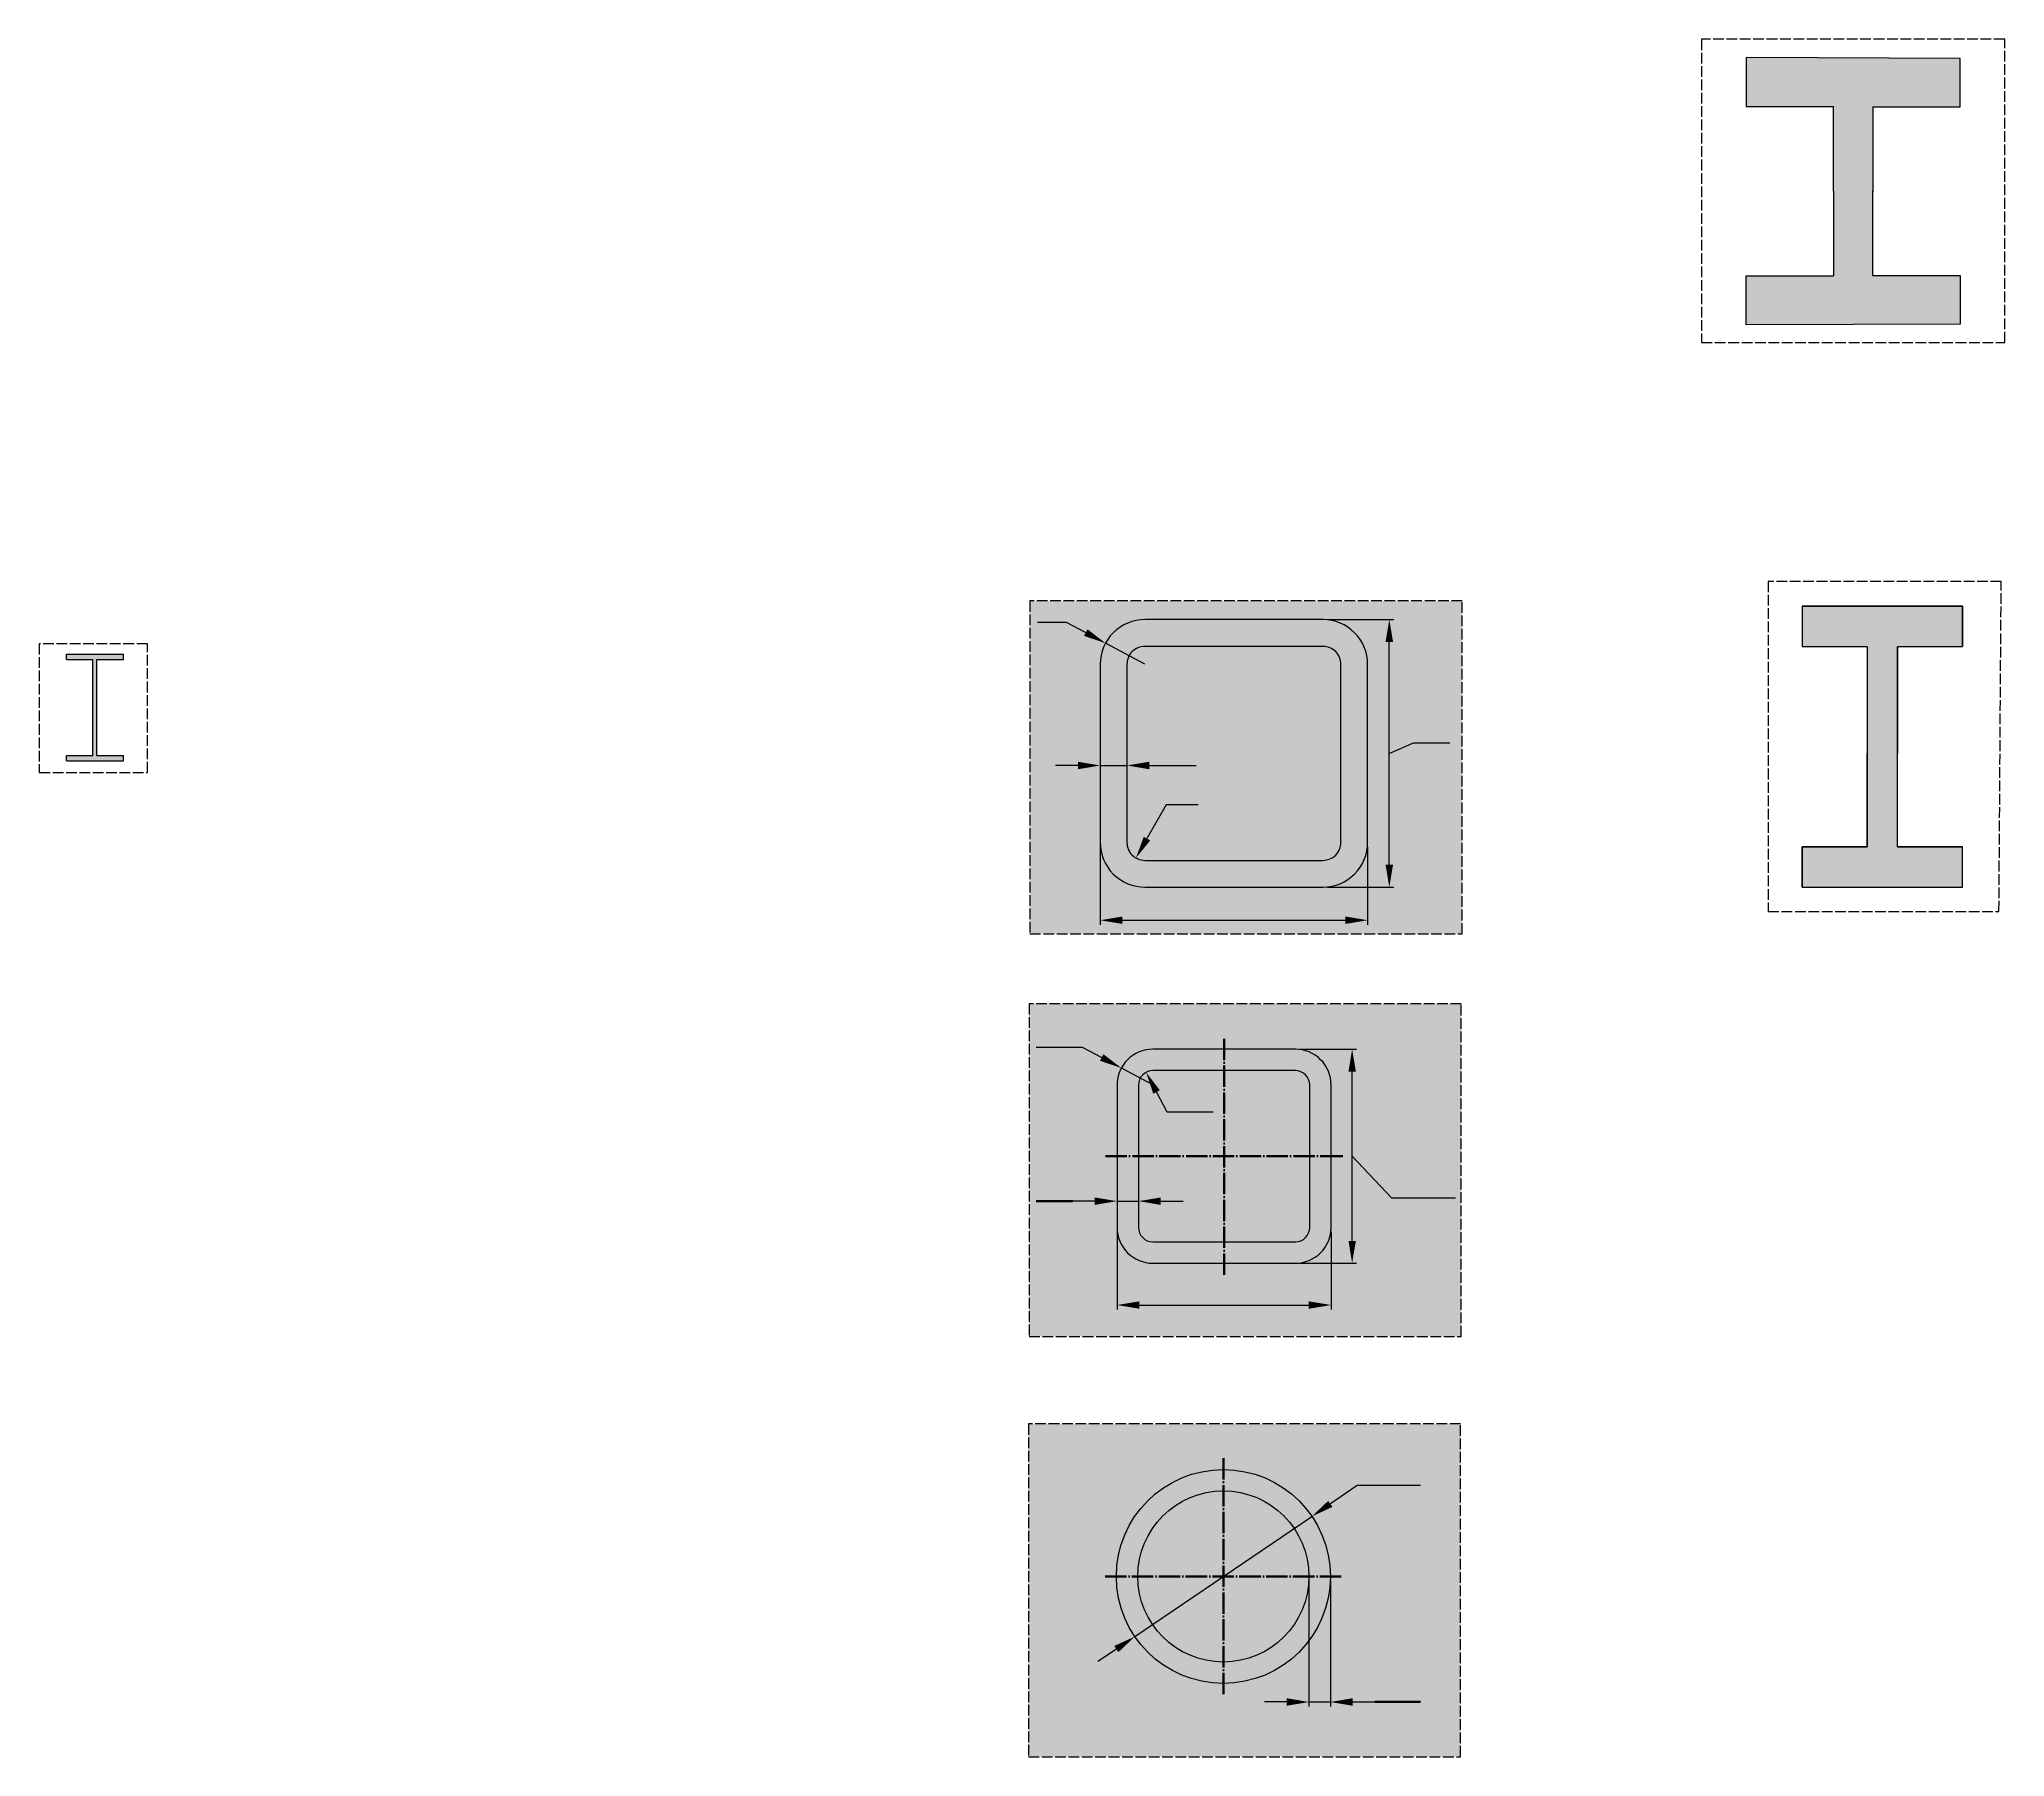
# Model space of a CAD drawing. Header units: inches. Extents: x 655 to 4914, y -744 to 1590.
# Drawn here: x 655 to 2859, y -350 to 1577 of the extents above; entities that cross this region are included whole.
import ezdxf

# ---------------------------------------------------------------- set-up
doc = ezdxf.new("R2010")
doc.units = ezdxf.units.IN
doc.linetypes.add('ACAD_ISO02W100', pattern=[15, 12, -3])
doc.linetypes.add('ACAD_ISO04W100', pattern=[30, 24, -3, 0, -3])
doc.layers.get('0').update_dxf_attribs({"color": 250})
doc.layers.add('2', color=30, linetype='ACAD_ISO02W100')
doc.layers.add('dashdot', color=254, linetype='ACAD_ISO04W100', lineweight=50)
doc.layers.add('sizes', color=254, linetype='Continuous', lineweight=50)
doc.styles.get("Standard").update_dxf_attribs({"font": 'arial.ttf'})
doc.dimstyles.new('Copy of Standard2', dxfattribs={"dimtxt": 10, "dimasz": 25, "dimexe": 5, "dimexo": 5, "dimgap": 1, "dimtad": 1, "dimtoh": 1, "dimdec": 1, "dimzin": 0, "dimdsep": 46, "dimtxsty": 'Standard', "dimcen": 0, "dimadec": 0, "dimazin": 0, "dimtfac": 1, "dimtdec": 1, "dimtmove": 1, "dimatfit": 3, "dimfxl": 1, "dimtolj": 1, "dimtzin": 0, "dimarcsym": 1})
doc.dimstyles.new('Standard2', dxfattribs={"dimtxt": 10, "dimasz": 25, "dimexe": 5, "dimexo": 5, "dimgap": 1, "dimtad": 1, "dimtoh": 1, "dimdec": 1, "dimzin": 0, "dimdsep": 46, "dimtxsty": 'Standard', "dimcen": 0, "dimadec": 0, "dimazin": 0, "dimtfac": 1, "dimtdec": 1, "dimtofl": 0, "dimtmove": 0, "dimatfit": 3, "dimfxl": 1, "dimtolj": 1, "dimtzin": 0, "dimarcsym": 1})

msp = doc.modelspace()

# ---------------------------------------------------------------- blocks, each defined once
blk = doc.blocks.new('*D23')
at = {"layer": 'Defpoints', "color": 0, "transparency": 16777216}
for p in [(1844.4, 682.8), (2144.4, 675.8), (2144.4, 588.6)]:
    blk.add_point(p, dxfattribs=at)
at = {"layer": 'sizes', "color": 0, "lineweight": -2, "transparency": 16777216}
for p, q in [((1844.4, 677.8), (1844.4, 583.6)), ((2144.4, 670.8), (2144.4, 583.6)), ((1869.4, 588.6), (2119.4, 588.6))]:
    blk.add_line(p, q, dxfattribs=at)
at = {"layer": 'sizes', "color": 0, "transparency": 16777216}
for points in [[(1869.4, 592.8), (1869.4, 584.5), (1844.4, 588.6)], [(2119.4, 592.8), (2119.4, 584.5), (2144.4, 588.6)]]:
    blk.add_solid(points, dxfattribs=at)
at = {"layer": 'sizes', "color": 0, "transparency": 16777216, "insert": (1994.4, 594.6), "char_height": 10, "attachment_point": 5}
blk.add_mtext('\\A1;      ', dxfattribs=at)
blk = doc.blocks.new('*D27')
at = {"layer": 'Defpoints', "color": 0, "transparency": 16777216}
for p in [(2094.4, 925.8), (2168.7, 925.8), (2094.4, 625.8)]:
    blk.add_point(p, dxfattribs=at)
at = {"layer": 'sizes', "color": 0, "lineweight": -2, "transparency": 16777216}
for p, q in [((2099.4, 925.8), (2173.7, 925.8)), ((2168.7, 650.8), (2168.7, 900.8)), ((2168.7, 775.8), (2195.7, 787.7)), ((2195.7, 787.7), (2236.6, 787.7)), ((2099.4, 625.8), (2173.7, 625.8))]:
    blk.add_line(p, q, dxfattribs=at)
at = {"layer": 'sizes', "color": 0, "transparency": 16777216}
for points in [[(2164.5, 900.8), (2172.9, 900.8), (2168.7, 925.8)], [(2164.5, 650.8), (2172.9, 650.8), (2168.7, 625.8)]]:
    blk.add_solid(points, dxfattribs=at)
at = {"layer": 'sizes', "color": 0, "transparency": 16777216, "insert": (2216.1, 793.7), "char_height": 10, "attachment_point": 5}
blk.add_mtext('\\A1;          ', dxfattribs=at)
blk = doc.blocks.new('*D28')
at = {"layer": 'Defpoints', "color": 0, "transparency": 16777216}
for p in [(1850.3, 899.4), (1894.4, 875.8)]:
    blk.add_point(p, dxfattribs=at)
at = {"layer": 'sizes', "color": 0, "lineweight": -2, "transparency": 16777216}
for p, q in [((1774.2, 923.1), (1806.3, 923.1)), ((1806.3, 923.1), (1828.3, 911.2)), ((1894.4, 875.8), (1850.3, 899.4))]:
    blk.add_line(p, q, dxfattribs=at)
at = {"layer": 'sizes', "color": 0, "transparency": 16777216}
blk.add_solid([(1830.3, 914.9), (1826.3, 907.6), (1850.3, 899.4)], dxfattribs=at)
at = {"layer": 'sizes', "color": 0, "transparency": 16777216, "insert": (1789.8, 929.1), "char_height": 10, "attachment_point": 5}
blk.add_mtext('\\A1;        ', dxfattribs=at)
blk = doc.blocks.new('*D29')
at = {"layer": 'Defpoints', "color": 0, "transparency": 16777216}
for p in [(1894.4, 675.8), (1884.5, 658.4)]:
    blk.add_point(p, dxfattribs=at)
at = {"layer": 'sizes', "color": 0, "lineweight": -2, "transparency": 16777216}
for p, q in [((1918.4, 717.9), (1896.9, 680.2)), ((1954.4, 717.9), (1918.4, 717.9))]:
    blk.add_line(p, q, dxfattribs=at)
at = {"layer": 'sizes', "color": 0, "transparency": 16777216}
blk.add_solid([(1893.3, 682.2), (1900.5, 678.1), (1884.5, 658.4)], dxfattribs=at)
at = {"layer": 'sizes', "color": 0, "transparency": 16777216, "insert": (1936.9, 723.9), "char_height": 10, "attachment_point": 5}
blk.add_mtext('\\A1;         ', dxfattribs=at)
blk = doc.blocks.new('*D30')
at = {"layer": 'Defpoints', "color": 0, "transparency": 16777216}
for p in [(1844.4, 775.8), (1874.4, 775.8), (1874.4, 762.2)]:
    blk.add_point(p, dxfattribs=at)
at = {"layer": 'sizes', "color": 0, "lineweight": -2, "transparency": 16777216}
for p, q in [((1819.4, 762.2), (1794.4, 762.2)), ((1844.4, 770.8), (1844.4, 757.2)), ((1844.4, 762.2), (1874.4, 762.2)), ((1874.4, 770.8), (1874.4, 757.2)), ((1899.4, 762.2), (1924.4, 762.2))]:
    blk.add_line(p, q, dxfattribs=at)
at = {"layer": 'sizes', "color": 0, "transparency": 16777216}
for points in [[(1819.4, 766.4), (1819.4, 758), (1844.4, 762.2)], [(1899.4, 766.4), (1899.4, 758), (1874.4, 762.2)]]:
    blk.add_solid(points, dxfattribs=at)
at = {"layer": 'sizes', "color": 0, "transparency": 16777216, "insert": (1939.7, 778.7), "char_height": 10, "attachment_point": 5}
blk.add_mtext('\\A1;         ', dxfattribs=at)
blk = doc.blocks.new('*D47')
at = {"layer": 'Defpoints', "color": 0, "transparency": 16777216}
for p in [(1863.4, 249.5), (2103.4, 243.9), (2103.4, 157)]:
    blk.add_point(p, dxfattribs=at)
at = {"layer": 'sizes', "color": 0, "lineweight": -2, "transparency": 16777216}
for p, q in [((1863.4, 244.5), (1863.4, 152)), ((2103.4, 238.9), (2103.4, 152)), ((1888.4, 157), (2078.4, 157))]:
    blk.add_line(p, q, dxfattribs=at)
at = {"layer": 'sizes', "color": 0, "transparency": 16777216}
for points in [[(1888.4, 161.1), (1888.4, 152.8), (1863.4, 157)], [(2078.4, 161.1), (2078.4, 152.8), (2103.4, 157)]]:
    blk.add_solid(points, dxfattribs=at)
at = {"layer": 'sizes', "color": 0, "transparency": 16777216, "insert": (1983.4, 163), "char_height": 10, "attachment_point": 5}
blk.add_mtext('\\A1;      ', dxfattribs=at)
blk = doc.blocks.new('*D49')
at = {"layer": 'Defpoints', "color": 0, "transparency": 16777216}
for p in [(2063.4, 443.9), (2127, 443.9), (2063.4, 203.9)]:
    blk.add_point(p, dxfattribs=at)
at = {"layer": 'sizes', "color": 0, "lineweight": -2, "transparency": 16777216}
for p, q in [((2068.4, 443.9), (2132, 443.9)), ((2127, 228.9), (2127, 418.9)), ((2127, 323.9), (2171.3, 277.2)), ((2171.3, 277.2), (2243.1, 277.2)), ((2068.4, 203.9), (2132, 203.9))]:
    blk.add_line(p, q, dxfattribs=at)
at = {"layer": 'sizes', "color": 0, "transparency": 16777216}
for points in [[(2122.9, 418.9), (2131.2, 418.9), (2127, 443.9)], [(2122.9, 228.9), (2131.2, 228.9), (2127, 203.9)]]:
    blk.add_solid(points, dxfattribs=at)
at = {"layer": 'sizes', "color": 0, "transparency": 16777216, "insert": (2207.2, 283.2), "char_height": 10, "attachment_point": 5}
blk.add_mtext('\\A1;                  ', dxfattribs=at)
blk = doc.blocks.new('*D50')
at = {"layer": 'Defpoints', "color": 0, "transparency": 16777216}
for p in [(1868.2, 422.8), (1903.4, 403.9)]:
    blk.add_point(p, dxfattribs=at)
at = {"layer": 'sizes', "color": 0, "lineweight": -2, "transparency": 16777216}
for p, q in [((1772.6, 446.4), (1824.1, 446.4)), ((1824.1, 446.4), (1846.1, 434.6)), ((1903.4, 403.9), (1868.2, 422.8))]:
    blk.add_line(p, q, dxfattribs=at)
at = {"layer": 'sizes', "color": 0, "transparency": 16777216}
blk.add_solid([(1848.1, 438.3), (1844.2, 431), (1868.2, 422.8)], dxfattribs=at)
at = {"layer": 'sizes', "color": 0, "transparency": 16777216, "insert": (1797.9, 452.4), "char_height": 10, "attachment_point": 5}
blk.add_mtext('\\A1;             ', dxfattribs=at)
blk = doc.blocks.new('*D51')
at = {"layer": 'Defpoints', "color": 0, "transparency": 16777216}
for p in [(1863.4, 273.5), (1887.4, 273.5), (1887.4, 273.5)]:
    blk.add_point(p, dxfattribs=at)
at = {"layer": 'sizes', "color": 0, "lineweight": -2, "transparency": 16777216}
for p, q in [((1838.4, 273.5), (1813.4, 273.5)), ((1863.4, 273.5), (1887.4, 273.5)), ((1912.4, 273.5), (1937.4, 273.5))]:
    blk.add_line(p, q, dxfattribs=at)
at = {"layer": 'sizes', "color": 0, "transparency": 16777216}
for points in [[(1838.4, 277.6), (1838.4, 269.3), (1863.4, 273.5)], [(1912.4, 277.6), (1912.4, 269.3), (1887.4, 273.5)]]:
    blk.add_solid(points, dxfattribs=at)
at = {"layer": 'sizes', "color": 0, "transparency": 16777216, "insert": (1813.4, 279.5), "char_height": 10, "attachment_point": 5}
blk.add_mtext('\\A1;         ', dxfattribs=at)
blk = doc.blocks.new('*D73')
at = {"layer": 'Defpoints', "color": 0, "transparency": 16777216}
for p in [(2081.9, -80.1), (1883.3, -214.9)]:
    blk.add_point(p, dxfattribs=at)
at = {"layer": 'sizes', "color": 0, "lineweight": -2, "transparency": 16777216}
for p, q in [((2132.7, -45.6), (2102.6, -66.1)), ((2203.6, -45.6), (2132.7, -45.6)), ((1883.3, -214.9), (2081.9, -80.1)), ((1862.6, -228.9), (1841.9, -243))]:
    blk.add_line(p, q, dxfattribs=at)
at = {"layer": 'sizes', "color": 0, "transparency": 16777216}
for points in [[(2100.2, -62.7), (2104.9, -69.5), (2081.9, -80.1)], [(1860.2, -225.5), (1864.9, -232.4), (1883.3, -214.9)]]:
    blk.add_solid(points, dxfattribs=at)
at = {"layer": 'sizes', "color": 0, "transparency": 16777216, "insert": (2168.7, -39.6), "char_height": 10, "attachment_point": 5}
blk.add_mtext('\\A1;                  ', dxfattribs=at)
blk = doc.blocks.new('*D74')
at = {"layer": 'Defpoints', "color": 0, "transparency": 16777216}
for p in [(2078.6, -147.5), (2102.6, -147.5), (2102.6, -288.3)]:
    blk.add_point(p, dxfattribs=at)
at = {"layer": 'sizes', "color": 0, "lineweight": -2, "transparency": 16777216}
for p, q in [((2078.6, -152.5), (2078.6, -293.3)), ((2102.6, -152.5), (2102.6, -293.3)), ((2053.6, -288.3), (2028.6, -288.3)), ((2078.6, -288.3), (2102.6, -288.3)), ((2127.6, -288.3), (2152.6, -288.3))]:
    blk.add_line(p, q, dxfattribs=at)
at = {"layer": 'sizes', "color": 0, "transparency": 16777216}
for points in [[(2053.6, -284.1), (2053.6, -292.5), (2078.6, -288.3)], [(2127.6, -284.1), (2127.6, -292.5), (2102.6, -288.3)]]:
    blk.add_solid(points, dxfattribs=at)
at = {"layer": 'sizes', "color": 0, "transparency": 16777216, "insert": (2147.6, -282.3), "char_height": 10, "attachment_point": 5}
blk.add_mtext('\\A1;                  ', dxfattribs=at)
blk = doc.blocks.new('*D88')
at = {"layer": 'Defpoints', "color": 0, "transparency": 16777216}
for p in [(1895.9, 418), (1903.4, 403.9)]:
    blk.add_point(p, dxfattribs=at)
at = {"layer": 'sizes', "color": 0, "lineweight": -2, "transparency": 16777216}
for p, q in [((1919.6, 373.5), (1907.6, 396)), ((1971.1, 373.5), (1919.6, 373.5))]:
    blk.add_line(p, q, dxfattribs=at)
at = {"layer": 'sizes', "color": 0, "transparency": 16777216}
blk.add_solid([(1911.3, 397.9), (1904, 394), (1895.9, 418)], dxfattribs=at)
at = {"layer": 'sizes', "color": 0, "transparency": 16777216, "insert": (1945.8, 379.5), "char_height": 10, "attachment_point": 5}
blk.add_mtext('\\A1;             ', dxfattribs=at)

# ---------------------------------------------------------------- dimensions: what is measured, and where the dimension line sits
at = {"layer": 'sizes'}
for center, mpoint, text, picture, middle in [((1894.41, 875.81), (1850.35, 899.44), '        ', '*D28', (1789.75, 929.06)), ((1903.41, 403.92), (1868.16, 422.82), '             ', '*D50', (1797.87, 452.44))]:
    dim = msp.add_radius_dim(center=center, mpoint=mpoint, text=text, dimstyle='Copy of Standard2', dxfattribs=at)
    dim.commit()
    dim.dimension.update_dxf_attribs({"geometry": picture, "text_midpoint": middle})
for base, p1, p2, text, picture, middle in [((2168.69, 925.81), (2094.41, 625.81), (2094.41, 925.81), '          ', '*D27', (2196.74, 787.7)), ((2127.04, 443.92), (2063.41, 203.92), (2063.41, 443.92), '                  ', '*D49', (2172.28, 277.18))]:
    dim = msp.add_linear_dim(base=base, p1=p1, p2=p2, angle=90, text=text, dimstyle='Copy of Standard2', dxfattribs=at)
    dim.commit()
    dim.dimension.update_dxf_attribs({"geometry": picture, "text_midpoint": middle, "dimtype": 160})
for base, p1, p2, text, dimstyle, picture, middle in [((1874.41, 762.19), (1844.41, 775.81), (1874.41, 775.81), '         ', 'Copy of Standard2', '*D30', (1939.69, 772.71)), ((2144.41, 588.62), (1844.41, 682.82), (2144.41, 675.81), '      ', 'Standard2', '*D23', (1994.41, 588.62)), ((1887.41, 273.46), (1863.41, 273.46), (1887.41, 273.46), '         ', 'Copy of Standard2', '*D51', (1813.41, 273.46)), ((2103.41, 156.97), (1863.41, 249.52), (2103.41, 243.92), '      ', 'Standard2', '*D47', (1983.41, 156.97)), ((2102.57, -288.3), (2078.57, -147.51), (2102.57, -147.51), '                  ', 'Copy of Standard2', '*D74', (2147.58, -288.3))]:
    dim = msp.add_linear_dim(base=base, p1=p1, p2=p2, text=text, dimstyle=dimstyle, dxfattribs=at)
    dim.commit()
    dim.dimension.update_dxf_attribs({"geometry": picture, "text_midpoint": middle, "dimtype": 160})
for center, mpoint, text, picture, middle in [((1894.41, 675.81), (1884.5, 658.44), '         ', '*D29', (1918.44, 717.9)), ((1903.41, 403.92), (1895.89, 418.04), '             ', '*D88', (1919.62, 373.52))]:
    dim = msp.add_radius_dim(center=center, mpoint=mpoint, text=text, dimstyle='Copy of Standard2', dxfattribs=at)
    dim.commit()
    dim.dimension.update_dxf_attribs({"geometry": picture, "text_midpoint": middle, "dimtype": 164})
dim = msp.add_diameter_dim_2p(p1=(1883.27, -214.88), p2=(2081.87, -80.14), text='                  ', dimstyle='Copy of Standard2', dxfattribs=at)
dim.commit()
dim.dimension.update_dxf_attribs({"geometry": '*D73', "text_midpoint": (2132.74, -45.62), "dimtype": 163})

# ---------------------------------------------------------------- hatches: boundary and pattern name
at = {"true_color": 0x2fa572}
h = msp.add_hatch(color=115, dxfattribs=at)
h.dxf.hatch_style = 1
h.paths.add_polyline_path([(2568.93, 1556.32), (2568.93, 1501.32), (2666.93, 1501.32), (2666.93, 1406.32), (2666.93, 1311.32), (2568.93, 1311.32), (2568.93, 1256.32), (2808.93, 1257.26), (2808.93, 1311.79), (2710.93, 1311.79), (2710.93, 1406.79), (2710.93, 1500.86), (2808.93, 1500.86), (2808.93, 1555.39)])
at = {"true_color": 0x40c057}
h = msp.add_hatch(color=105, dxfattribs=at)
h.dxf.hatch_style = 1
h.paths.add_polyline_path([(2738.74, 895.81), (2811.74, 895.81), (2811.74, 940.81), (2631.74, 940.81), (2631.74, 895.81), (2704.74, 895.81), (2704.74, 775.81), (2704.74, 670.81), (2631.74, 670.81), (2631.74, 625.81), (2811.74, 625.81), (2811.74, 670.81), (2738.74, 670.81), (2738.74, 775.81)])
at = {"true_color": 0x139b48}
h = msp.add_hatch(color=114, dxfattribs=at)
h.dxf.hatch_style = 1
h.paths.add_polyline_path([(714.67, 880.95), (714.67, 773.55), (684.87, 773.55), (684.87, 767.25), (748.87, 767.25), (748.87, 773.55), (719.07, 773.55), (719.07, 880.95), (748.87, 880.95), (748.87, 887.25), (684.87, 887.25), (684.87, 880.95)])
at = {"true_color": 0x000000}
h = msp.add_hatch(color=18, dxfattribs=at)
h.dxf.hatch_style = 1
h.paths.add_polyline_path([(1764.73, 494.97), (1764.73, 121.75), (2249.44, 121.75), (2249.44, 494.97)])
h.paths.add_polyline_path([(1903.41, 443.92), (2063.41, 443.92, -0.4142136), (2103.41, 403.92), (2103.41, 243.92, -0.4142136), (2063.41, 203.92), (1903.41, 203.92, -0.4142136), (1863.41, 243.92), (1863.41, 403.92, -0.4142136)], flags=16)
h.paths.add_polyline_path([(1903.41, 419.92), (2063.41, 419.92, -0.4142136), (2079.41, 403.92), (2079.41, 243.92, -0.4142136), (2063.41, 227.92), (1903.41, 227.92, -0.4142136), (1887.41, 243.92), (1887.41, 403.92, -0.4142136)], flags=0)
h.paths.add_polyline_path([(1903.41, 419.92, 0.4142136), (1887.41, 403.92), (1887.41, 243.92, 0.4142136), (1903.41, 227.92), (2063.41, 227.92, 0.4142136), (2079.41, 243.92), (2079.41, 403.92, 0.4142136), (2063.41, 419.92)], flags=0)
msp.add_hatch(color=18, dxfattribs=at).paths.add_polyline_path([(1903.41, 419.92, 0.4142136), (1887.41, 403.92), (1887.41, 243.92, 0.4142136), (1903.41, 227.92), (2063.41, 227.92, 0.4142136), (2079.41, 243.92), (2079.41, 403.92, 0.4142136), (2063.41, 419.92)])
at = {"layer": 'sizes', "true_color": 0x000000}
h = msp.add_hatch(color=18, dxfattribs=at)
h.paths.add_polyline_path([(1765.65, 573.5), (2250.36, 573.5), (2250.36, 946.72), (1765.65, 946.72)])
h.paths.add_polyline_path([(1844.41, 875.81, -0.4142136), (1894.41, 925.81), (2094.41, 925.81, -0.4142136), (2144.41, 875.81), (2144.41, 675.81, -0.4142136), (2094.41, 625.81), (1894.41, 625.81, -0.4142136), (1844.41, 675.81)], flags=16)
h.paths.add_polyline_path([(1874.41, 875.81, -0.4142136), (1894.41, 895.81), (2094.41, 895.81, -0.4142136), (2114.41, 875.81), (2114.41, 675.81, -0.4142136), (2094.41, 655.81), (1894.41, 655.81, -0.4142136), (1874.41, 675.81)], flags=0)
h.paths.add_polyline_path([(1894.41, 895.81, 0.4142136), (1874.41, 875.81), (1874.41, 675.81, 0.4142136), (1894.41, 655.81), (2094.41, 655.81, 0.4142136), (2114.41, 675.81), (2114.41, 875.81, 0.4142136), (2094.41, 895.81)], flags=0)
at = {"layer": 'sizes', "true_color": 0x2fa572}
h = msp.add_hatch(color=115, dxfattribs=at)
h.paths.add_polyline_path([(1844.41, 675.81, 0.4142136), (1894.41, 625.81), (2094.41, 625.81, 0.4142136), (2144.41, 675.81), (2144.41, 875.81, 0.4142136), (2094.41, 925.81), (1894.41, 925.81, 0.4142136), (1844.41, 875.81)])
h.paths.add_polyline_path([(1874.41, 875.81, -0.4142136), (1894.41, 895.81), (2094.41, 895.81, -0.4142136), (2114.41, 875.81), (2114.41, 675.81, -0.4142136), (2094.41, 655.81), (1894.41, 655.81, -0.4142136), (1874.41, 675.81)], flags=16)
at = {"layer": 'sizes', "true_color": 0x000000}
msp.add_hatch(color=18, dxfattribs=at).paths.add_polyline_path([(1894.41, 895.81, 0.4142136), (1874.41, 875.81), (1874.41, 675.81, 0.4142136), (1894.41, 655.81), (2094.41, 655.81, 0.4142136), (2114.41, 675.81), (2114.41, 875.81, 0.4142136), (2094.41, 895.81)])
at = {"layer": 'sizes', "true_color": 0x2fa572}
h = msp.add_hatch(color=115, dxfattribs=at)
h.paths.add_polyline_path([(1863.41, 243.92, 0.4142136), (1903.41, 203.92), (2063.41, 203.92, 0.4142136), (2103.41, 243.92), (2103.41, 403.92, 0.4142136), (2063.41, 443.92), (1903.41, 443.92, 0.4142136), (1863.41, 403.92)])
h.paths.add_polyline_path([(1887.41, 403.92, -0.4142136), (1903.41, 419.92), (2063.41, 419.92, -0.4142136), (2079.41, 403.92), (2079.41, 243.92, -0.4142136), (2063.41, 227.92), (1903.41, 227.92, -0.4142136), (1887.41, 243.92)], flags=16)
at = {"layer": 'sizes', "true_color": 0x000000}
h = msp.add_hatch(color=18, dxfattribs=at)
h.dxf.hatch_style = 1
h.paths.add_polyline_path([(1763.89, -349.67), (2248.6, -349.67), (2248.6, 23.55), (1763.89, 23.55)])
h.paths.add_polyline_path([(2102.57, -147.51, -1), (1862.57, -147.51, -1)], flags=16)
h.paths.add_polyline_path([(2078.57, -147.51, -1), (1886.57, -147.51, -1)], flags=0)
h.paths.add_polyline_path([(1886.57, -147.51, 1), (2078.57, -147.51, 1)], flags=0)
at = {"layer": 'sizes', "true_color": 0x2fa572}
h = msp.add_hatch(color=115, dxfattribs=at)
h.dxf.hatch_style = 1
h.paths.add_polyline_path([(1862.57, -147.51, 1), (2102.57, -147.51, 1)])
h.paths.add_polyline_path([(2078.57, -147.51, -1), (1886.57, -147.51, -1)], flags=16)
at = {"layer": 'sizes', "true_color": 0x000000}
h = msp.add_hatch(color=18, dxfattribs=at)
h.dxf.hatch_style = 1
h.paths.add_polyline_path([(1886.57, -147.51, 1), (2078.57, -147.51, 1)])

# ---------------------------------------------------------------- linework, layer by layer
for p, q in [((2631.74, 940.81), (2811.74, 940.81)), ((2631.74, 940.81), (2631.74, 895.81)), ((2811.74, 940.81), (2811.74, 895.81)), ((684.87, 880.95), (684.87, 887.25)), ((684.87, 887.25), (748.87, 887.25)), ((748.87, 880.95), (748.87, 887.25)), ((2631.74, 895.81), (2704.74, 895.81)), ((2704.74, 895.81), (2704.74, 775.81)), ((2738.74, 895.81), (2811.74, 895.81)), ((2738.74, 895.81), (2738.74, 775.81)), ((684.87, 880.95), (714.67, 880.95)), ((714.67, 773.55), (714.67, 880.95)), ((719.07, 773.55), (719.07, 880.95)), ((719.07, 880.95), (748.87, 880.95)), ((684.87, 767.25), (684.87, 773.55)), ((684.87, 773.55), (714.67, 773.55)), ((719.07, 773.55), (748.87, 773.55)), ((748.87, 767.25), (748.87, 773.55)), ((2704.74, 670.81), (2704.74, 775.81)), ((2738.74, 670.81), (2738.74, 775.81)), ((684.87, 767.25), (748.87, 767.25)), ((2631.74, 625.81), (2631.74, 670.81)), ((2631.74, 670.81), (2704.74, 670.81)), ((2738.74, 670.81), (2811.74, 670.81)), ((2811.74, 625.81), (2811.74, 670.81)), ((2631.74, 625.81), (2811.74, 625.81))]:
    msp.add_line(p, q)
for points in [[(2710.93, 1500.86), (2808.93, 1500.86), (2808.93, 1555.39), (2568.93, 1556.32), (2568.93, 1501.32), (2666.93, 1501.32)], [(2666.93, 1406.32), (2666.93, 1501.32)], [(2710.93, 1500.86), (2710.93, 1405.86)], [(2666.93, 1406.32), (2666.93, 1311.32)], [(2710.93, 1311.79), (2710.93, 1406.79)], [(2710.93, 1311.79), (2808.93, 1311.79), (2808.93, 1257.26), (2568.93, 1256.32), (2568.93, 1311.32), (2666.93, 1311.32)]]:
    msp.add_lwpolyline(points)
msp.add_lwpolyline([(2811.74, 670.81), (2738.74, 670.81), (2738.74, 775.81), (2738.74, 895.81), (2811.74, 895.81), (2811.74, 940.81), (2631.74, 940.81), (2631.74, 895.81), (2704.74, 895.81), (2704.74, 775.81), (2704.74, 670.81), (2631.74, 670.81), (2631.74, 625.81), (2811.74, 625.81)], close=True)
at = {"transparency": 33554687}
for points in [[(1894.41, 625.81), (2094.41, 625.81, 0.4142136), (2144.41, 675.81), (2144.41, 875.81, 0.4142136), (2094.41, 925.81), (1894.41, 925.81, 0.4142136), (1844.41, 875.81), (1844.41, 675.81, 0.4142136)], [(1894.41, 655.81), (2094.41, 655.81, 0.4142136), (2114.41, 675.81), (2114.41, 875.81, 0.4142136), (2094.41, 895.81), (1894.41, 895.81, 0.4142136), (1874.41, 875.81), (1874.41, 675.81, 0.4142136)], [(1903.41, 203.92), (2063.41, 203.92, 0.4142136), (2103.41, 243.92), (2103.41, 403.92, 0.4142136), (2063.41, 443.92), (1903.41, 443.92, 0.4142136), (1863.41, 403.92), (1863.41, 243.92, 0.4142136)], [(1903.41, 227.92), (2063.41, 227.92, 0.4142136), (2079.41, 243.92), (2079.41, 403.92, 0.4142136), (2063.41, 419.92), (1903.41, 419.92, 0.4142136), (1887.41, 403.92), (1887.41, 243.92, 0.4142136)]]:
    msp.add_lwpolyline(points, format="xyb", close=True, dxfattribs=at)
for radius in [120, 96]:
    msp.add_circle((1982.57, -147.51), radius)
at = {"layer": '2'}
for points in [[(2518.93, 1236.79), (2858.93, 1236.79), (2858.93, 1576.79), (2518.93, 1576.79)], [(2593.74, 598.45), (2852.53, 598.45), (2855, 968.65), (2593.74, 968.65)], [(1765.65, 573.5), (2250.36, 573.5), (2250.36, 946.72), (1765.65, 946.72)], [(654.51, 754.25), (775.75, 754.25), (775.75, 898.75), (654.51, 898.75)], [(1764.73, 121.75), (2249.44, 121.75), (2249.44, 494.97), (1764.73, 494.97)], [(1763.89, -349.67), (2248.6, -349.67), (2248.6, 23.55), (1763.89, 23.55)]]:
    msp.add_lwpolyline(points, close=True, dxfattribs=at)
at = {"layer": 'dashdot'}
for p, q in [((1983.41, 190.92), (1983.41, 456.92)), ((1863.41, 323.92), (1850.41, 323.92)), ((1850.41, 323.92), (2116.41, 323.92)), ((2103.41, 323.92), (2116.41, 323.92)), ((1982.57, -14.86), (1982.57, -281.02)), ((1849.92, -147.51), (2116.09, -147.51))]:
    msp.add_line(p, q, dxfattribs=at)
at = {"layer": 'Defpoints'}
msp.add_line((1924.41, 762.19), (1952.08, 762.19), dxfattribs=at)
at = {"layer": 'sizes'}
for p, q in [((1772.64, 273.46), (1813.41, 273.46)), ((2152.57, -288.3), (2203.6, -288.3))]:
    msp.add_line(p, q, dxfattribs=at)

msp.set_redraw_order([(e.dxf.handle, doc.entitydb.next_handle()) for e in msp.query("TEXT MTEXT ATTDEF DIMENSION ARC_DIMENSION")])  # texts and dimensions are drawn at this point

doc.saveas('drawing.dxf')
